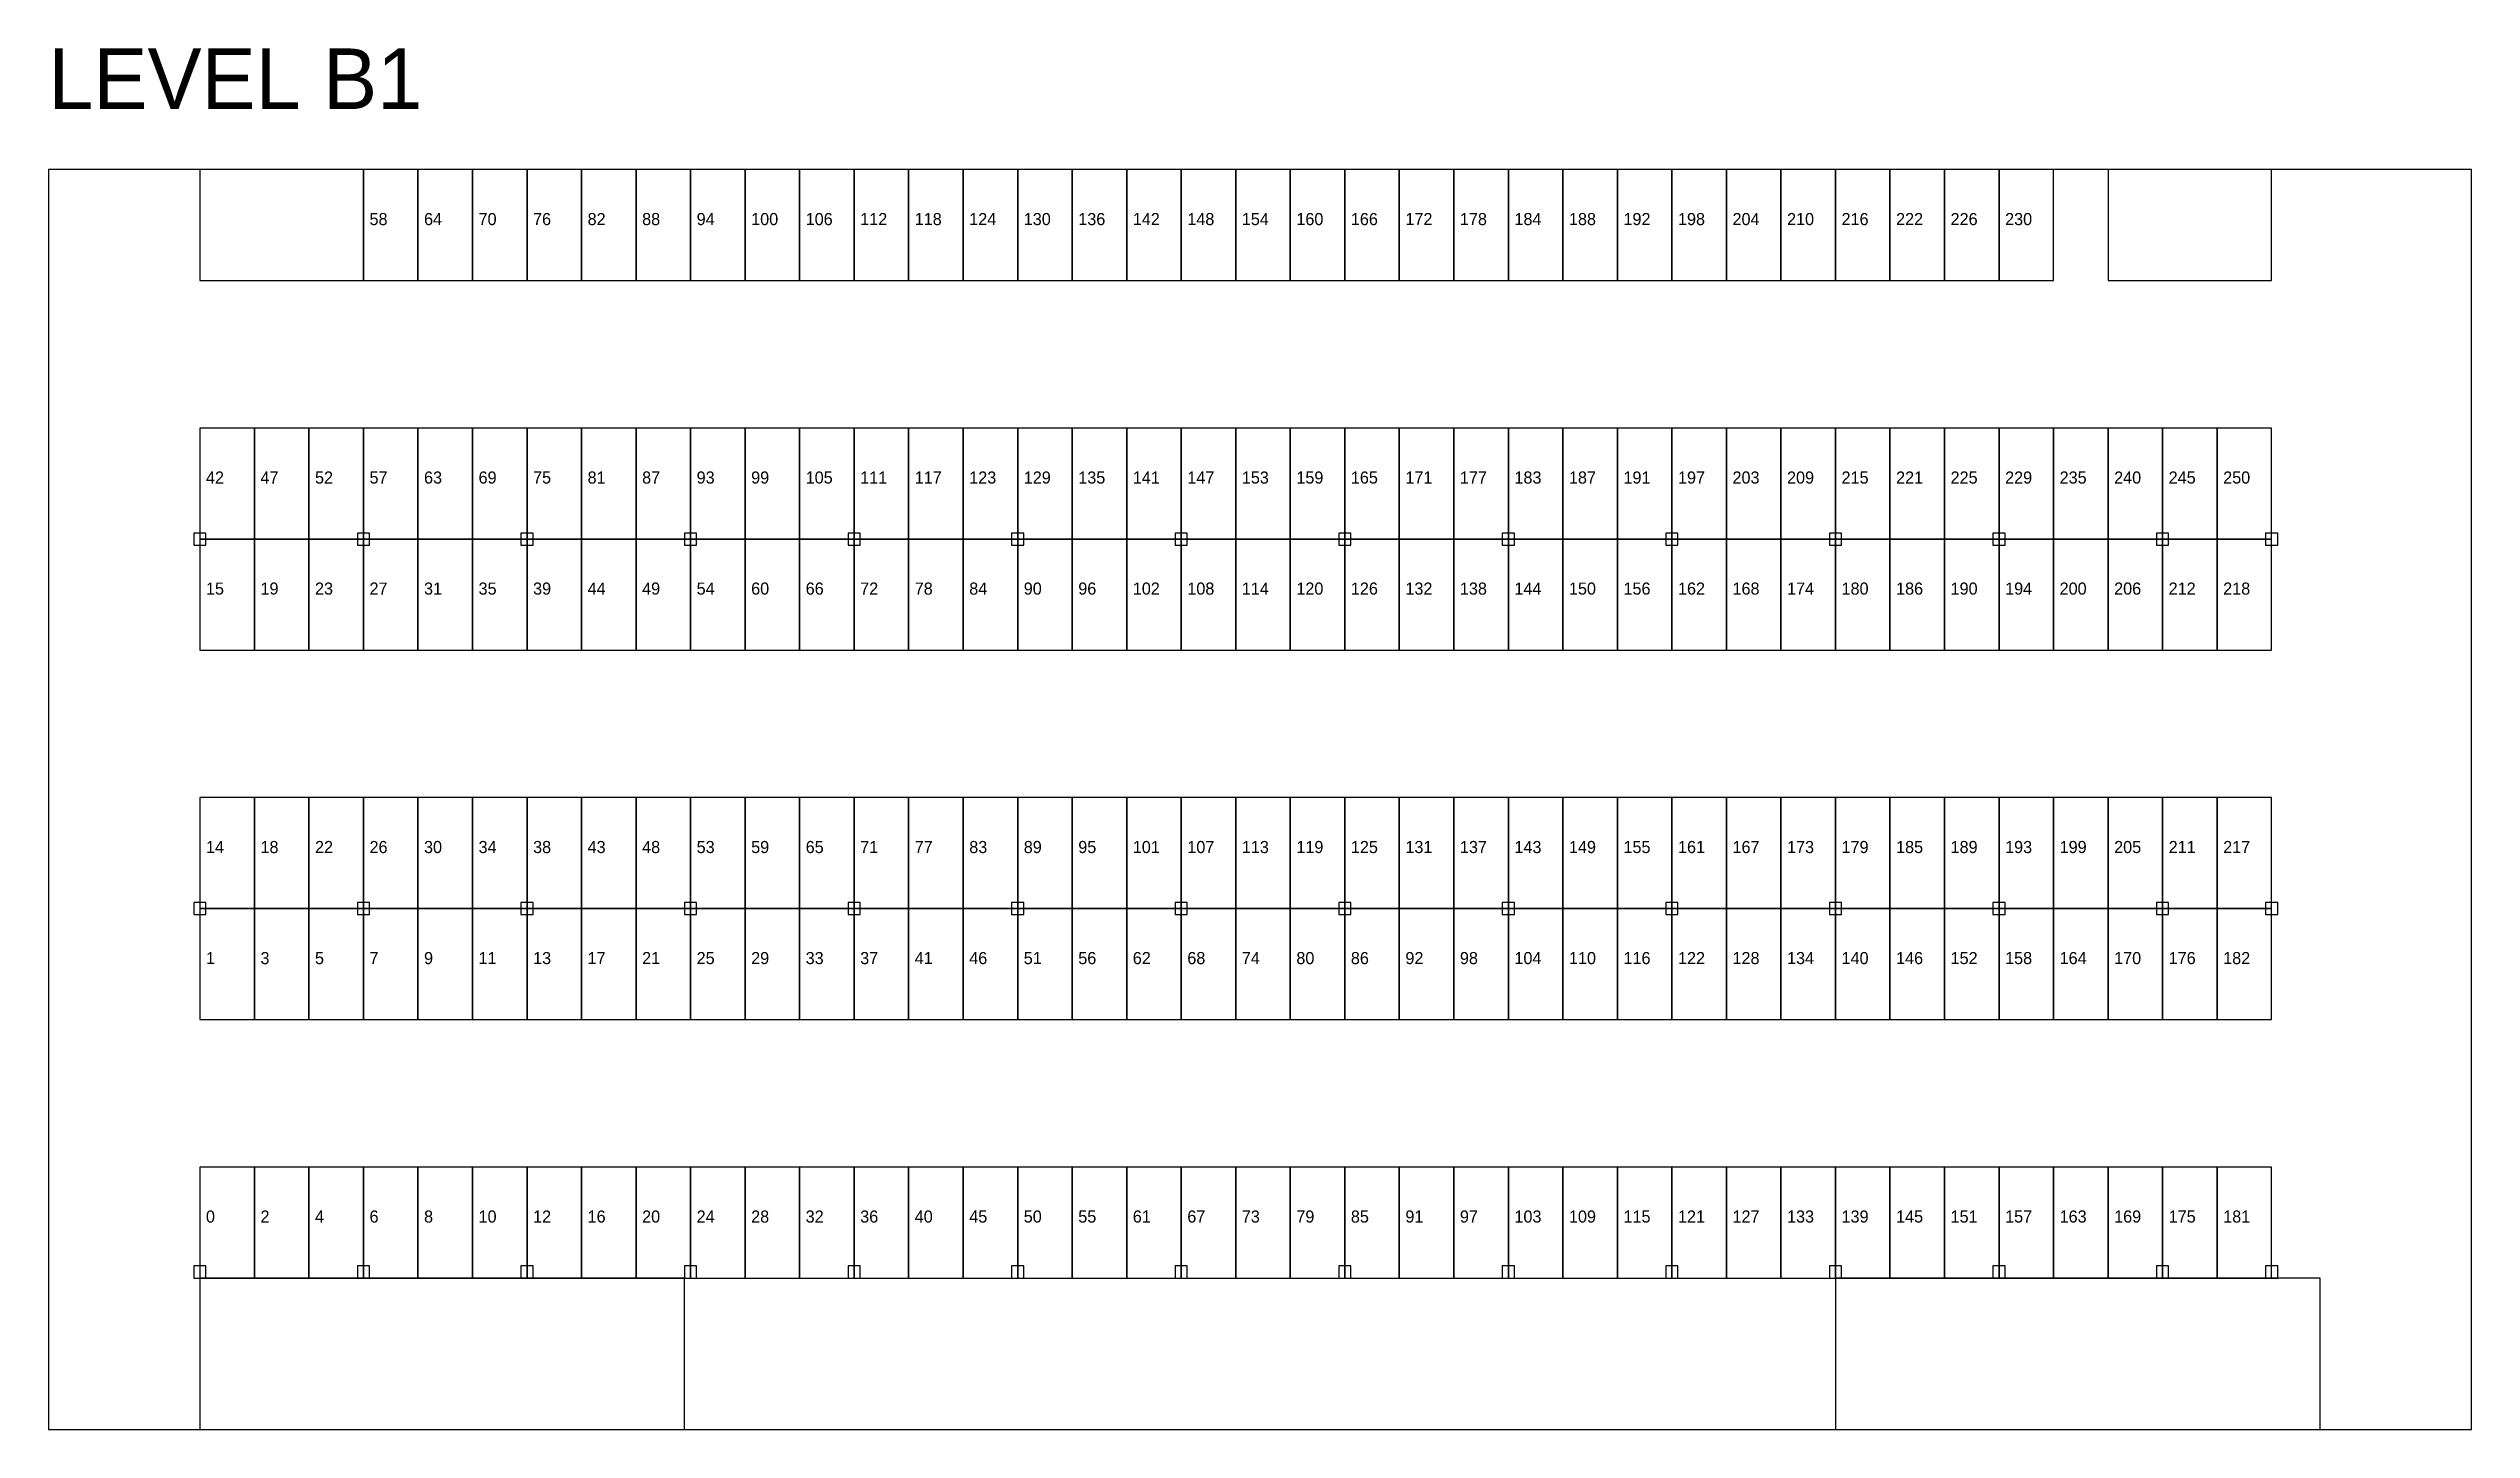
# Model space of a CAD drawing. Header units: metres. Extents: x 0 to 120, y -162 to 61.
# Drawn here: x 0 to 120, y -7.5 to 60.9 of the extents above; entities that cross this region are included whole.
import ezdxf

# ---------------------------------------------------------------- set-up
doc = ezdxf.new("R2010")
doc.units = ezdxf.units.M

msp = doc.modelspace()

# ---------------------------------------------------------------- texts
at = {"layer": 'STALL_NUMBERS'}
for s, p in [('58', (15.9, 52.15)), ('64', (18.6, 52.15)), ('70', (21.3, 52.15)), ('76', (24, 52.15)), ('82', (26.7, 52.15)), ('88', (29.4, 52.15)), ('94', (32.1, 52.15)), ('100', (34.8, 52.15)), ('106', (37.5, 52.15)), ('112', (40.2, 52.15)), ('118', (42.9, 52.15)), ('124', (45.6, 52.15)), ('130', (48.3, 52.15)), ('136', (51, 52.15)), ('142', (53.7, 52.15)), ('148', (56.4, 52.15)), ('154', (59.1, 52.15)), ('160', (61.8, 52.15)), ('166', (64.5, 52.15)), ('172', (67.2, 52.15)), ('178', (69.9, 52.15)), ('184', (72.6, 52.15)), ('188', (75.3, 52.15)), ('192', (78, 52.15)), ('198', (80.7, 52.15)), ('204', (83.4, 52.15)), ('210', (86.1, 52.15)), ('216', (88.8, 52.15)), ('222', (91.5, 52.15)), ('226', (94.2, 52.15)), ('230', (96.9, 52.15)), ('42', (7.8, 39.35)), ('47', (10.5, 39.35)), ('52', (13.2, 39.35)), ('57', (15.9, 39.35)), ('63', (18.6, 39.35)), ('69', (21.3, 39.35)), ('75', (24, 39.35)), ('81', (26.7, 39.35)), ('87', (29.4, 39.35)), ('93', (32.1, 39.35)), ('99', (34.8, 39.35)), ('105', (37.5, 39.35)), ('111', (40.2, 39.35)), ('117', (42.9, 39.35)), ('123', (45.6, 39.35)), ('129', (48.3, 39.35)), ('135', (51, 39.35)), ('141', (53.7, 39.35)), ('147', (56.4, 39.35)), ('153', (59.1, 39.35)), ('159', (61.8, 39.35)), ('165', (64.5, 39.35)), ('171', (67.2, 39.35)), ('177', (69.9, 39.35)), ('183', (72.6, 39.35)), ('187', (75.3, 39.35)), ('191', (78, 39.35)), ('197', (80.7, 39.35)), ('203', (83.4, 39.35)), ('209', (86.1, 39.35)), ('215', (88.8, 39.35)), ('221', (91.5, 39.35)), ('225', (94.2, 39.35)), ('229', (96.9, 39.35)), ('235', (99.6, 39.35)), ('240', (102.3, 39.35)), ('245', (105, 39.35)), ('250', (107.7, 39.35)), ('15', (7.8, 33.85)), ('19', (10.5, 33.85)), ('23', (13.2, 33.85)), ('27', (15.9, 33.85)), ('31', (18.6, 33.85)), ('35', (21.3, 33.85)), ('39', (24, 33.85)), ('44', (26.7, 33.85)), ('49', (29.4, 33.85)), ('54', (32.1, 33.85)), ('60', (34.8, 33.85)), ('66', (37.5, 33.85)), ('72', (40.2, 33.85)), ('78', (42.9, 33.85)), ('84', (45.6, 33.85)), ('90', (48.3, 33.85)), ('96', (51, 33.85)), ('102', (53.7, 33.85)), ('108', (56.4, 33.85)), ('114', (59.1, 33.85)), ('120', (61.8, 33.85)), ('126', (64.5, 33.85)), ('132', (67.2, 33.85)), ('138', (69.9, 33.85)), ('144', (72.6, 33.85)), ('150', (75.3, 33.85)), ('156', (78, 33.85)), ('162', (80.7, 33.85)), ('168', (83.4, 33.85)), ('174', (86.1, 33.85)), ('180', (88.8, 33.85)), ('186', (91.5, 33.85)), ('190', (94.2, 33.85)), ('194', (96.9, 33.85)), ('200', (99.6, 33.85)), ('206', (102.3, 33.85)), ('212', (105, 33.85)), ('218', (107.7, 33.85)), ('14', (7.8, 21.05)), ('18', (10.5, 21.05)), ('22', (13.2, 21.05)), ('26', (15.9, 21.05)), ('30', (18.6, 21.05)), ('34', (21.3, 21.05)), ('38', (24, 21.05)), ('43', (26.7, 21.05)), ('48', (29.4, 21.05)), ('53', (32.1, 21.05)), ('59', (34.8, 21.05)), ('65', (37.5, 21.05)), ('71', (40.2, 21.05)), ('77', (42.9, 21.05)), ('83', (45.6, 21.05)), ('89', (48.3, 21.05)), ('95', (51, 21.05)), ('101', (53.7, 21.05)), ('107', (56.4, 21.05)), ('113', (59.1, 21.05)), ('119', (61.8, 21.05)), ('125', (64.5, 21.05)), ('131', (67.2, 21.05)), ('137', (69.9, 21.05)), ('143', (72.6, 21.05)), ('149', (75.3, 21.05)), ('155', (78, 21.05)), ('161', (80.7, 21.05)), ('167', (83.4, 21.05)), ('173', (86.1, 21.05)), ('179', (88.8, 21.05)), ('185', (91.5, 21.05)), ('189', (94.2, 21.05)), ('193', (96.9, 21.05)), ('199', (99.6, 21.05)), ('205', (102.3, 21.05)), ('211', (105, 21.05)), ('217', (107.7, 21.05)), ('1', (7.8, 15.55)), ('3', (10.5, 15.55)), ('5', (13.2, 15.55)), ('7', (15.9, 15.55)), ('9', (18.6, 15.55)), ('11', (21.3, 15.55)), ('13', (24, 15.55)), ('17', (26.7, 15.55)), ('21', (29.4, 15.55)), ('25', (32.1, 15.55)), ('29', (34.8, 15.55)), ('33', (37.5, 15.55)), ('37', (40.2, 15.55)), ('41', (42.9, 15.55)), ('46', (45.6, 15.55)), ('51', (48.3, 15.55)), ('56', (51, 15.55)), ('62', (53.7, 15.55)), ('68', (56.4, 15.55)), ('74', (59.1, 15.55)), ('80', (61.8, 15.55)), ('86', (64.5, 15.55)), ('92', (67.2, 15.55)), ('98', (69.9, 15.55)), ('104', (72.6, 15.55)), ('110', (75.3, 15.55)), ('116', (78, 15.55)), ('122', (80.7, 15.55)), ('128', (83.4, 15.55)), ('134', (86.1, 15.55)), ('140', (88.8, 15.55)), ('146', (91.5, 15.55)), ('152', (94.2, 15.55)), ('158', (96.9, 15.55)), ('164', (99.6, 15.55)), ('170', (102.3, 15.55)), ('176', (105, 15.55)), ('182', (107.7, 15.55)), ('0', (7.8, 2.75)), ('2', (10.5, 2.75)), ('4', (13.2, 2.75)), ('6', (15.9, 2.75)), ('8', (18.6, 2.75)), ('10', (21.3, 2.75)), ('12', (24, 2.75)), ('16', (26.7, 2.75)), ('20', (29.4, 2.75)), ('24', (32.1, 2.75)), ('28', (34.8, 2.75)), ('32', (37.5, 2.75)), ('36', (40.2, 2.75)), ('40', (42.9, 2.75)), ('45', (45.6, 2.75)), ('50', (48.3, 2.75)), ('55', (51, 2.75)), ('61', (53.7, 2.75)), ('67', (56.4, 2.75)), ('73', (59.1, 2.75)), ('79', (61.8, 2.75)), ('85', (64.5, 2.75)), ('91', (67.2, 2.75)), ('97', (69.9, 2.75)), ('103', (72.6, 2.75)), ('109', (75.3, 2.75)), ('115', (78, 2.75)), ('121', (80.7, 2.75)), ('127', (83.4, 2.75)), ('133', (86.1, 2.75)), ('139', (88.8, 2.75)), ('145', (91.5, 2.75)), ('151', (94.2, 2.75)), ('157', (96.9, 2.75)), ('163', (99.6, 2.75)), ('169', (102.3, 2.75)), ('175', (105, 2.75)), ('181', (107.7, 2.75))]:
    msp.add_text(s, height=0.6, dxfattribs=at).set_placement(p)
at = {"layer": 'TEXT'}
msp.add_text('LEVEL B1', height=3, dxfattribs=at).set_placement((0, 57.9))

# ---------------------------------------------------------------- linework, layer by layer
at = {"layer": 'COLUMNS'}
for p, q in [((7.8, 36.9), (7.2, 36.9)), ((7.2, 36.9), (7.2, 36.3)), ((7.2, 36.3), (7.8, 36.3)), ((7.8, 36.3), (7.8, 36.9)), ((15.9, 36.9), (15.3, 36.9)), ((15.3, 36.9), (15.3, 36.3)), ((15.3, 36.3), (15.9, 36.3)), ((15.9, 36.3), (15.9, 36.9)), ((24, 36.9), (23.4, 36.9)), ((23.4, 36.9), (23.4, 36.3)), ((23.4, 36.3), (24, 36.3)), ((24, 36.3), (24, 36.9)), ((32.1, 36.9), (31.5, 36.9)), ((31.5, 36.9), (31.5, 36.3)), ((31.5, 36.3), (32.1, 36.3)), ((32.1, 36.3), (32.1, 36.9)), ((40.2, 36.9), (39.6, 36.9)), ((39.6, 36.9), (39.6, 36.3)), ((39.6, 36.3), (40.2, 36.3)), ((40.2, 36.3), (40.2, 36.9)), ((48.3, 36.9), (47.7, 36.9)), ((47.7, 36.9), (47.7, 36.3)), ((47.7, 36.3), (48.3, 36.3)), ((48.3, 36.3), (48.3, 36.9)), ((56.4, 36.9), (55.8, 36.9)), ((55.8, 36.9), (55.8, 36.3)), ((55.8, 36.3), (56.4, 36.3)), ((56.4, 36.3), (56.4, 36.9)), ((64.5, 36.9), (63.9, 36.9)), ((63.9, 36.9), (63.9, 36.3)), ((63.9, 36.3), (64.5, 36.3)), ((64.5, 36.3), (64.5, 36.9)), ((72.6, 36.9), (72, 36.9)), ((72, 36.9), (72, 36.3)), ((72, 36.3), (72.6, 36.3)), ((72.6, 36.3), (72.6, 36.9)), ((80.7, 36.9), (80.1, 36.9)), ((80.1, 36.9), (80.1, 36.3)), ((80.1, 36.3), (80.7, 36.3)), ((80.7, 36.3), (80.7, 36.9)), ((88.8, 36.9), (88.2, 36.9)), ((88.2, 36.9), (88.2, 36.3)), ((88.2, 36.3), (88.8, 36.3)), ((88.8, 36.3), (88.8, 36.9)), ((96.9, 36.9), (96.3, 36.9)), ((96.3, 36.9), (96.3, 36.3)), ((96.3, 36.3), (96.9, 36.3)), ((96.9, 36.3), (96.9, 36.9)), ((105, 36.9), (104.4, 36.9)), ((104.4, 36.9), (104.4, 36.3)), ((104.4, 36.3), (105, 36.3)), ((105, 36.3), (105, 36.9)), ((110.4, 36.9), (109.8, 36.9)), ((109.8, 36.9), (109.8, 36.3)), ((109.8, 36.3), (110.4, 36.3)), ((110.4, 36.3), (110.4, 36.9)), ((7.8, 18.6), (7.2, 18.6)), ((7.2, 18.6), (7.2, 18)), ((7.2, 18), (7.8, 18)), ((7.8, 18), (7.8, 18.6)), ((15.9, 18.6), (15.3, 18.6)), ((15.3, 18.6), (15.3, 18)), ((15.3, 18), (15.9, 18)), ((15.9, 18), (15.9, 18.6)), ((24, 18.6), (23.4, 18.6)), ((23.4, 18.6), (23.4, 18)), ((23.4, 18), (24, 18)), ((24, 18), (24, 18.6)), ((32.1, 18.6), (31.5, 18.6)), ((31.5, 18.6), (31.5, 18)), ((31.5, 18), (32.1, 18)), ((32.1, 18), (32.1, 18.6)), ((40.2, 18.6), (39.6, 18.6)), ((39.6, 18.6), (39.6, 18)), ((39.6, 18), (40.2, 18)), ((40.2, 18), (40.2, 18.6)), ((48.3, 18.6), (47.7, 18.6)), ((47.7, 18.6), (47.7, 18)), ((47.7, 18), (48.3, 18)), ((48.3, 18), (48.3, 18.6)), ((56.4, 18.6), (55.8, 18.6)), ((55.8, 18.6), (55.8, 18)), ((55.8, 18), (56.4, 18)), ((56.4, 18), (56.4, 18.6)), ((64.5, 18.6), (63.9, 18.6)), ((63.9, 18.6), (63.9, 18)), ((63.9, 18), (64.5, 18)), ((64.5, 18), (64.5, 18.6)), ((72.6, 18.6), (72, 18.6)), ((72, 18.6), (72, 18)), ((72, 18), (72.6, 18)), ((72.6, 18), (72.6, 18.6)), ((80.7, 18.6), (80.1, 18.6)), ((80.1, 18.6), (80.1, 18)), ((80.1, 18), (80.7, 18)), ((80.7, 18), (80.7, 18.6)), ((88.8, 18.6), (88.2, 18.6)), ((88.2, 18.6), (88.2, 18)), ((88.2, 18), (88.8, 18)), ((88.8, 18), (88.8, 18.6)), ((96.9, 18.6), (96.3, 18.6)), ((96.3, 18.6), (96.3, 18)), ((96.3, 18), (96.9, 18)), ((96.9, 18), (96.9, 18.6)), ((105, 18.6), (104.4, 18.6)), ((104.4, 18.6), (104.4, 18)), ((104.4, 18), (105, 18)), ((105, 18), (105, 18.6)), ((110.4, 18.6), (109.8, 18.6)), ((109.8, 18.6), (109.8, 18)), ((109.8, 18), (110.4, 18)), ((110.4, 18), (110.4, 18.6)), ((7.8, 0.6), (7.2, 0.6)), ((7.2, 0.6), (7.2, 0)), ((7.2, 0), (7.8, 0)), ((7.8, 0), (7.8, 0.6)), ((15.9, 0.6), (15.3, 0.6)), ((15.3, 0.6), (15.3, 0)), ((15.3, 0), (15.9, 0)), ((15.9, 0), (15.9, 0.6)), ((24, 0.6), (23.4, 0.6)), ((23.4, 0.6), (23.4, 0)), ((23.4, 0), (24, 0)), ((24, 0), (24, 0.6)), ((32.1, 0.6), (31.5, 0.6)), ((31.5, 0.6), (31.5, 0)), ((31.5, 0), (32.1, 0)), ((32.1, 0), (32.1, 0.6)), ((40.2, 0.6), (39.6, 0.6)), ((39.6, 0.6), (39.6, 0)), ((39.6, 0), (40.2, 0)), ((40.2, 0), (40.2, 0.6)), ((48.3, 0.6), (47.7, 0.6)), ((47.7, 0.6), (47.7, 0)), ((47.7, 0), (48.3, 0)), ((48.3, 0), (48.3, 0.6)), ((56.4, 0.6), (55.8, 0.6)), ((55.8, 0.6), (55.8, 0)), ((55.8, 0), (56.4, 0)), ((56.4, 0), (56.4, 0.6)), ((64.5, 0.6), (63.9, 0.6)), ((63.9, 0.6), (63.9, 0)), ((63.9, 0), (64.5, 0)), ((64.5, 0), (64.5, 0.6)), ((72.6, 0.6), (72, 0.6)), ((72, 0.6), (72, 0)), ((72, 0), (72.6, 0)), ((72.6, 0), (72.6, 0.6)), ((80.7, 0.6), (80.1, 0.6)), ((80.1, 0.6), (80.1, 0)), ((80.1, 0), (80.7, 0)), ((80.7, 0), (80.7, 0.6)), ((88.8, 0.6), (88.2, 0.6)), ((88.2, 0.6), (88.2, 0)), ((88.2, 0), (88.8, 0)), ((88.8, 0), (88.8, 0.6)), ((96.9, 0.6), (96.3, 0.6)), ((96.3, 0.6), (96.3, 0)), ((96.3, 0), (96.9, 0)), ((96.9, 0), (96.9, 0.6)), ((105, 0.6), (104.4, 0.6)), ((104.4, 0.6), (104.4, 0)), ((104.4, 0), (105, 0)), ((105, 0), (105, 0.6)), ((110.4, 0.6), (109.8, 0.6)), ((109.8, 0.6), (109.8, 0)), ((109.8, 0), (110.4, 0)), ((110.4, 0), (110.4, 0.6))]:
    msp.add_line(p, q, dxfattribs=at)
at = {"layer": 'CORES'}
for p, q in [((15.6, 54.9), (7.5, 54.9)), ((7.5, 54.9), (7.5, 49.4)), ((15.6, 49.4), (15.6, 54.9)), ((110.1, 54.9), (102, 54.9)), ((102, 54.9), (102, 49.4)), ((110.1, 49.4), (110.1, 54.9)), ((7.5, 49.4), (15.6, 49.4)), ((102, 49.4), (110.1, 49.4))]:
    msp.add_line(p, q, dxfattribs=at)
at = {"layer": 'RAMPS'}
for p, q in [((31.5, 0), (7.5, 0)), ((7.5, 0), (7.5, -7.5)), ((31.5, -7.5), (31.5, 0)), ((112.5, 0), (88.5, 0)), ((88.5, 0), (88.5, -7.5)), ((112.5, -7.5), (112.5, 0)), ((7.5, -7.5), (31.5, -7.5)), ((88.5, -7.5), (112.5, -7.5))]:
    msp.add_line(p, q, dxfattribs=at)
at = {"layer": 'STALLS_ADA'}
for p, q in [((18.3, 54.9), (15.6, 54.9)), ((15.6, 54.9), (15.6, 49.4)), ((18.3, 49.4), (18.3, 54.9)), ((21, 54.9), (18.3, 54.9)), ((18.3, 54.9), (18.3, 49.4)), ((21, 49.4), (21, 54.9)), ((23.7, 54.9), (21, 54.9)), ((21, 54.9), (21, 49.4)), ((23.7, 49.4), (23.7, 54.9)), ((26.4, 54.9), (23.7, 54.9)), ((23.7, 54.9), (23.7, 49.4)), ((26.4, 49.4), (26.4, 54.9)), ((93.9, 54.9), (91.2, 54.9)), ((91.2, 54.9), (91.2, 49.4)), ((93.9, 49.4), (93.9, 54.9)), ((96.6, 54.9), (93.9, 54.9)), ((93.9, 54.9), (93.9, 49.4)), ((96.6, 49.4), (96.6, 54.9)), ((99.3, 54.9), (96.6, 54.9)), ((96.6, 54.9), (96.6, 49.4)), ((99.3, 49.4), (99.3, 54.9)), ((15.6, 49.4), (18.3, 49.4)), ((18.3, 49.4), (21, 49.4)), ((21, 49.4), (23.7, 49.4)), ((23.7, 49.4), (26.4, 49.4)), ((91.2, 49.4), (93.9, 49.4)), ((93.9, 49.4), (96.6, 49.4)), ((96.6, 49.4), (99.3, 49.4)), ((10.2, 42.1), (7.5, 42.1)), ((7.5, 42.1), (7.5, 36.6)), ((10.2, 36.6), (10.2, 42.1)), ((12.9, 42.1), (10.2, 42.1)), ((10.2, 42.1), (10.2, 36.6)), ((12.9, 36.6), (12.9, 42.1)), ((15.6, 42.1), (12.9, 42.1)), ((12.9, 42.1), (12.9, 36.6)), ((15.6, 36.6), (15.6, 42.1)), ((18.3, 42.1), (15.6, 42.1)), ((15.6, 42.1), (15.6, 36.6)), ((18.3, 36.6), (18.3, 42.1)), ((104.7, 42.1), (102, 42.1)), ((102, 42.1), (102, 36.6)), ((104.7, 36.6), (104.7, 42.1)), ((107.4, 42.1), (104.7, 42.1)), ((104.7, 42.1), (104.7, 36.6)), ((107.4, 36.6), (107.4, 42.1)), ((110.1, 42.1), (107.4, 42.1)), ((107.4, 42.1), (107.4, 36.6)), ((110.1, 36.6), (110.1, 42.1)), ((7.5, 36.6), (10.2, 36.6)), ((10.2, 36.6), (12.9, 36.6)), ((12.9, 36.6), (15.6, 36.6)), ((15.6, 36.6), (18.3, 36.6)), ((102, 36.6), (104.7, 36.6)), ((104.7, 36.6), (107.4, 36.6)), ((107.4, 36.6), (110.1, 36.6))]:
    msp.add_line(p, q, dxfattribs=at)
at = {"layer": 'STALLS_STAFF'}
for p, q in [((29.1, 54.9), (26.4, 54.9)), ((26.4, 54.9), (26.4, 49.4)), ((29.1, 49.4), (29.1, 54.9)), ((31.8, 54.9), (29.1, 54.9)), ((29.1, 54.9), (29.1, 49.4)), ((31.8, 49.4), (31.8, 54.9)), ((34.5, 54.9), (31.8, 54.9)), ((31.8, 54.9), (31.8, 49.4)), ((34.5, 49.4), (34.5, 54.9)), ((37.2, 54.9), (34.5, 54.9)), ((34.5, 54.9), (34.5, 49.4)), ((37.2, 49.4), (37.2, 54.9)), ((39.9, 54.9), (37.2, 54.9)), ((37.2, 54.9), (37.2, 49.4)), ((39.9, 49.4), (39.9, 54.9)), ((42.6, 54.9), (39.9, 54.9)), ((39.9, 54.9), (39.9, 49.4)), ((42.6, 49.4), (42.6, 54.9)), ((45.3, 54.9), (42.6, 54.9)), ((42.6, 54.9), (42.6, 49.4)), ((45.3, 49.4), (45.3, 54.9)), ((48, 54.9), (45.3, 54.9)), ((45.3, 54.9), (45.3, 49.4)), ((48, 49.4), (48, 54.9)), ((50.7, 54.9), (48, 54.9)), ((48, 54.9), (48, 49.4)), ((50.7, 49.4), (50.7, 54.9)), ((53.4, 54.9), (50.7, 54.9)), ((50.7, 54.9), (50.7, 49.4)), ((53.4, 49.4), (53.4, 54.9)), ((56.1, 54.9), (53.4, 54.9)), ((53.4, 54.9), (53.4, 49.4)), ((56.1, 49.4), (56.1, 54.9)), ((58.8, 54.9), (56.1, 54.9)), ((56.1, 54.9), (56.1, 49.4)), ((58.8, 49.4), (58.8, 54.9)), ((61.5, 54.9), (58.8, 54.9)), ((58.8, 54.9), (58.8, 49.4)), ((61.5, 49.4), (61.5, 54.9)), ((64.2, 54.9), (61.5, 54.9)), ((61.5, 54.9), (61.5, 49.4)), ((64.2, 49.4), (64.2, 54.9)), ((66.9, 54.9), (64.2, 54.9)), ((64.2, 54.9), (64.2, 49.4)), ((66.9, 49.4), (66.9, 54.9)), ((69.6, 54.9), (66.9, 54.9)), ((66.9, 54.9), (66.9, 49.4)), ((69.6, 49.4), (69.6, 54.9)), ((72.3, 54.9), (69.6, 54.9)), ((69.6, 54.9), (69.6, 49.4)), ((72.3, 49.4), (72.3, 54.9)), ((75, 54.9), (72.3, 54.9)), ((72.3, 54.9), (72.3, 49.4)), ((75, 49.4), (75, 54.9)), ((77.7, 54.9), (75, 54.9)), ((75, 54.9), (75, 49.4)), ((77.7, 49.4), (77.7, 54.9)), ((80.4, 54.9), (77.7, 54.9)), ((77.7, 54.9), (77.7, 49.4)), ((80.4, 49.4), (80.4, 54.9)), ((83.1, 54.9), (80.4, 54.9)), ((80.4, 54.9), (80.4, 49.4)), ((83.1, 49.4), (83.1, 54.9)), ((85.8, 54.9), (83.1, 54.9)), ((83.1, 54.9), (83.1, 49.4)), ((85.8, 49.4), (85.8, 54.9)), ((88.5, 54.9), (85.8, 54.9)), ((85.8, 54.9), (85.8, 49.4)), ((88.5, 49.4), (88.5, 54.9)), ((91.2, 54.9), (88.5, 54.9)), ((88.5, 54.9), (88.5, 49.4)), ((91.2, 49.4), (91.2, 54.9)), ((26.4, 49.4), (29.1, 49.4)), ((29.1, 49.4), (31.8, 49.4)), ((31.8, 49.4), (34.5, 49.4)), ((34.5, 49.4), (37.2, 49.4)), ((37.2, 49.4), (39.9, 49.4)), ((39.9, 49.4), (42.6, 49.4)), ((42.6, 49.4), (45.3, 49.4)), ((45.3, 49.4), (48, 49.4)), ((48, 49.4), (50.7, 49.4)), ((50.7, 49.4), (53.4, 49.4)), ((53.4, 49.4), (56.1, 49.4)), ((56.1, 49.4), (58.8, 49.4)), ((58.8, 49.4), (61.5, 49.4)), ((61.5, 49.4), (64.2, 49.4)), ((64.2, 49.4), (66.9, 49.4)), ((66.9, 49.4), (69.6, 49.4)), ((69.6, 49.4), (72.3, 49.4)), ((72.3, 49.4), (75, 49.4)), ((75, 49.4), (77.7, 49.4)), ((77.7, 49.4), (80.4, 49.4)), ((80.4, 49.4), (83.1, 49.4)), ((83.1, 49.4), (85.8, 49.4)), ((85.8, 49.4), (88.5, 49.4)), ((88.5, 49.4), (91.2, 49.4)), ((21, 42.1), (18.3, 42.1)), ((18.3, 42.1), (18.3, 36.6)), ((21, 36.6), (21, 42.1)), ((23.7, 42.1), (21, 42.1)), ((21, 42.1), (21, 36.6)), ((23.7, 36.6), (23.7, 42.1)), ((26.4, 42.1), (23.7, 42.1)), ((23.7, 42.1), (23.7, 36.6)), ((26.4, 36.6), (26.4, 42.1)), ((29.1, 42.1), (26.4, 42.1)), ((26.4, 42.1), (26.4, 36.6)), ((29.1, 36.6), (29.1, 42.1)), ((31.8, 42.1), (29.1, 42.1)), ((29.1, 42.1), (29.1, 36.6)), ((31.8, 36.6), (31.8, 42.1)), ((34.5, 42.1), (31.8, 42.1)), ((31.8, 42.1), (31.8, 36.6)), ((34.5, 36.6), (34.5, 42.1)), ((37.2, 42.1), (34.5, 42.1)), ((34.5, 42.1), (34.5, 36.6)), ((37.2, 36.6), (37.2, 42.1)), ((39.9, 42.1), (37.2, 42.1)), ((37.2, 42.1), (37.2, 36.6)), ((39.9, 36.6), (39.9, 42.1)), ((42.6, 42.1), (39.9, 42.1)), ((39.9, 42.1), (39.9, 36.6)), ((42.6, 36.6), (42.6, 42.1)), ((45.3, 42.1), (42.6, 42.1)), ((42.6, 42.1), (42.6, 36.6)), ((45.3, 36.6), (45.3, 42.1)), ((48, 42.1), (45.3, 42.1)), ((45.3, 42.1), (45.3, 36.6)), ((48, 36.6), (48, 42.1)), ((50.7, 42.1), (48, 42.1)), ((48, 42.1), (48, 36.6)), ((50.7, 36.6), (50.7, 42.1)), ((53.4, 42.1), (50.7, 42.1)), ((50.7, 42.1), (50.7, 36.6)), ((53.4, 36.6), (53.4, 42.1)), ((56.1, 42.1), (53.4, 42.1)), ((53.4, 42.1), (53.4, 36.6)), ((56.1, 36.6), (56.1, 42.1)), ((58.8, 42.1), (56.1, 42.1)), ((56.1, 42.1), (56.1, 36.6)), ((58.8, 36.6), (58.8, 42.1)), ((61.5, 42.1), (58.8, 42.1)), ((58.8, 42.1), (58.8, 36.6)), ((61.5, 36.6), (61.5, 42.1)), ((64.2, 42.1), (61.5, 42.1)), ((61.5, 42.1), (61.5, 36.6)), ((64.2, 36.6), (64.2, 42.1)), ((66.9, 42.1), (64.2, 42.1)), ((64.2, 42.1), (64.2, 36.6)), ((66.9, 36.6), (66.9, 42.1)), ((69.6, 42.1), (66.9, 42.1)), ((66.9, 42.1), (66.9, 36.6)), ((69.6, 36.6), (69.6, 42.1)), ((72.3, 42.1), (69.6, 42.1)), ((69.6, 42.1), (69.6, 36.6)), ((72.3, 36.6), (72.3, 42.1)), ((75, 42.1), (72.3, 42.1)), ((72.3, 42.1), (72.3, 36.6)), ((75, 36.6), (75, 42.1)), ((77.7, 42.1), (75, 42.1)), ((75, 42.1), (75, 36.6)), ((77.7, 36.6), (77.7, 42.1)), ((80.4, 42.1), (77.7, 42.1)), ((77.7, 42.1), (77.7, 36.6)), ((80.4, 36.6), (80.4, 42.1)), ((83.1, 42.1), (80.4, 42.1)), ((80.4, 42.1), (80.4, 36.6)), ((83.1, 36.6), (83.1, 42.1)), ((85.8, 42.1), (83.1, 42.1)), ((83.1, 42.1), (83.1, 36.6)), ((85.8, 36.6), (85.8, 42.1)), ((88.5, 42.1), (85.8, 42.1)), ((85.8, 42.1), (85.8, 36.6)), ((88.5, 36.6), (88.5, 42.1)), ((91.2, 42.1), (88.5, 42.1)), ((88.5, 42.1), (88.5, 36.6)), ((91.2, 36.6), (91.2, 42.1)), ((93.9, 42.1), (91.2, 42.1)), ((91.2, 42.1), (91.2, 36.6)), ((93.9, 36.6), (93.9, 42.1)), ((96.6, 42.1), (93.9, 42.1)), ((93.9, 42.1), (93.9, 36.6)), ((96.6, 36.6), (96.6, 42.1)), ((99.3, 42.1), (96.6, 42.1)), ((96.6, 42.1), (96.6, 36.6)), ((99.3, 36.6), (99.3, 42.1)), ((102, 42.1), (99.3, 42.1)), ((99.3, 42.1), (99.3, 36.6)), ((102, 36.6), (102, 42.1)), ((18.3, 36.6), (21, 36.6)), ((21, 36.6), (23.7, 36.6)), ((23.7, 36.6), (26.4, 36.6)), ((29.1, 36.6), (26.4, 36.6)), ((26.4, 36.6), (26.4, 31.1)), ((26.4, 36.6), (29.1, 36.6)), ((29.1, 31.1), (29.1, 36.6)), ((31.8, 36.6), (29.1, 36.6)), ((29.1, 36.6), (29.1, 31.1)), ((29.1, 36.6), (31.8, 36.6)), ((31.8, 31.1), (31.8, 36.6)), ((34.5, 36.6), (31.8, 36.6)), ((31.8, 36.6), (31.8, 31.1)), ((31.8, 36.6), (34.5, 36.6)), ((34.5, 31.1), (34.5, 36.6)), ((37.2, 36.6), (34.5, 36.6)), ((34.5, 36.6), (34.5, 31.1)), ((34.5, 36.6), (37.2, 36.6)), ((37.2, 31.1), (37.2, 36.6)), ((39.9, 36.6), (37.2, 36.6)), ((37.2, 36.6), (37.2, 31.1)), ((37.2, 36.6), (39.9, 36.6)), ((39.9, 31.1), (39.9, 36.6)), ((42.6, 36.6), (39.9, 36.6)), ((39.9, 36.6), (39.9, 31.1)), ((39.9, 36.6), (42.6, 36.6)), ((42.6, 31.1), (42.6, 36.6)), ((45.3, 36.6), (42.6, 36.6)), ((42.6, 36.6), (42.6, 31.1)), ((42.6, 36.6), (45.3, 36.6)), ((45.3, 31.1), (45.3, 36.6)), ((48, 36.6), (45.3, 36.6)), ((45.3, 36.6), (45.3, 31.1)), ((45.3, 36.6), (48, 36.6)), ((48, 31.1), (48, 36.6)), ((50.7, 36.6), (48, 36.6)), ((48, 36.6), (48, 31.1)), ((48, 36.6), (50.7, 36.6)), ((50.7, 31.1), (50.7, 36.6)), ((53.4, 36.6), (50.7, 36.6)), ((50.7, 36.6), (50.7, 31.1)), ((50.7, 36.6), (53.4, 36.6)), ((53.4, 31.1), (53.4, 36.6)), ((56.1, 36.6), (53.4, 36.6)), ((53.4, 36.6), (53.4, 31.1)), ((53.4, 36.6), (56.1, 36.6)), ((56.1, 31.1), (56.1, 36.6)), ((58.8, 36.6), (56.1, 36.6)), ((56.1, 36.6), (56.1, 31.1)), ((56.1, 36.6), (58.8, 36.6)), ((58.8, 31.1), (58.8, 36.6)), ((61.5, 36.6), (58.8, 36.6)), ((58.8, 36.6), (58.8, 31.1)), ((58.8, 36.6), (61.5, 36.6)), ((61.5, 31.1), (61.5, 36.6)), ((64.2, 36.6), (61.5, 36.6)), ((61.5, 36.6), (61.5, 31.1)), ((61.5, 36.6), (64.2, 36.6)), ((64.2, 31.1), (64.2, 36.6)), ((66.9, 36.6), (64.2, 36.6)), ((64.2, 36.6), (64.2, 31.1)), ((64.2, 36.6), (66.9, 36.6)), ((66.9, 31.1), (66.9, 36.6)), ((69.6, 36.6), (66.9, 36.6)), ((66.9, 36.6), (66.9, 31.1)), ((66.9, 36.6), (69.6, 36.6)), ((69.6, 31.1), (69.6, 36.6)), ((72.3, 36.6), (69.6, 36.6)), ((69.6, 36.6), (69.6, 31.1)), ((69.6, 36.6), (72.3, 36.6)), ((72.3, 31.1), (72.3, 36.6)), ((75, 36.6), (72.3, 36.6)), ((72.3, 36.6), (72.3, 31.1)), ((72.3, 36.6), (75, 36.6)), ((75, 31.1), (75, 36.6)), ((77.7, 36.6), (75, 36.6)), ((75, 36.6), (75, 31.1)), ((75, 36.6), (77.7, 36.6)), ((77.7, 31.1), (77.7, 36.6)), ((80.4, 36.6), (77.7, 36.6)), ((77.7, 36.6), (77.7, 31.1)), ((77.7, 36.6), (80.4, 36.6)), ((80.4, 31.1), (80.4, 36.6)), ((83.1, 36.6), (80.4, 36.6)), ((80.4, 36.6), (80.4, 31.1)), ((80.4, 36.6), (83.1, 36.6)), ((83.1, 31.1), (83.1, 36.6)), ((85.8, 36.6), (83.1, 36.6)), ((83.1, 36.6), (83.1, 31.1)), ((83.1, 36.6), (85.8, 36.6)), ((85.8, 31.1), (85.8, 36.6)), ((88.5, 36.6), (85.8, 36.6)), ((85.8, 36.6), (85.8, 31.1)), ((85.8, 36.6), (88.5, 36.6)), ((88.5, 31.1), (88.5, 36.6)), ((91.2, 36.6), (88.5, 36.6)), ((88.5, 36.6), (88.5, 31.1)), ((88.5, 36.6), (91.2, 36.6)), ((91.2, 31.1), (91.2, 36.6)), ((93.9, 36.6), (91.2, 36.6)), ((91.2, 36.6), (91.2, 31.1)), ((91.2, 36.6), (93.9, 36.6)), ((93.9, 31.1), (93.9, 36.6)), ((96.6, 36.6), (93.9, 36.6)), ((93.9, 36.6), (93.9, 31.1)), ((93.9, 36.6), (96.6, 36.6)), ((96.6, 31.1), (96.6, 36.6)), ((99.3, 36.6), (96.6, 36.6)), ((96.6, 36.6), (96.6, 31.1)), ((96.6, 36.6), (99.3, 36.6)), ((99.3, 31.1), (99.3, 36.6)), ((102, 36.6), (99.3, 36.6)), ((99.3, 36.6), (99.3, 31.1)), ((99.3, 36.6), (102, 36.6)), ((102, 31.1), (102, 36.6)), ((104.7, 36.6), (102, 36.6)), ((102, 36.6), (102, 31.1)), ((104.7, 31.1), (104.7, 36.6)), ((107.4, 36.6), (104.7, 36.6)), ((104.7, 36.6), (104.7, 31.1)), ((107.4, 31.1), (107.4, 36.6)), ((110.1, 36.6), (107.4, 36.6)), ((107.4, 36.6), (107.4, 31.1)), ((110.1, 31.1), (110.1, 36.6)), ((26.4, 31.1), (29.1, 31.1)), ((29.1, 31.1), (31.8, 31.1)), ((31.8, 31.1), (34.5, 31.1)), ((34.5, 31.1), (37.2, 31.1)), ((37.2, 31.1), (39.9, 31.1)), ((39.9, 31.1), (42.6, 31.1)), ((42.6, 31.1), (45.3, 31.1)), ((45.3, 31.1), (48, 31.1)), ((48, 31.1), (50.7, 31.1)), ((50.7, 31.1), (53.4, 31.1)), ((53.4, 31.1), (56.1, 31.1)), ((56.1, 31.1), (58.8, 31.1)), ((58.8, 31.1), (61.5, 31.1)), ((61.5, 31.1), (64.2, 31.1)), ((64.2, 31.1), (66.9, 31.1)), ((66.9, 31.1), (69.6, 31.1)), ((69.6, 31.1), (72.3, 31.1)), ((72.3, 31.1), (75, 31.1)), ((75, 31.1), (77.7, 31.1)), ((77.7, 31.1), (80.4, 31.1)), ((80.4, 31.1), (83.1, 31.1)), ((83.1, 31.1), (85.8, 31.1)), ((85.8, 31.1), (88.5, 31.1)), ((88.5, 31.1), (91.2, 31.1)), ((91.2, 31.1), (93.9, 31.1)), ((93.9, 31.1), (96.6, 31.1)), ((96.6, 31.1), (99.3, 31.1)), ((99.3, 31.1), (102, 31.1)), ((102, 31.1), (104.7, 31.1)), ((104.7, 31.1), (107.4, 31.1)), ((107.4, 31.1), (110.1, 31.1)), ((29.1, 23.8), (26.4, 23.8)), ((26.4, 23.8), (26.4, 18.3)), ((29.1, 18.3), (29.1, 23.8)), ((31.8, 23.8), (29.1, 23.8)), ((29.1, 23.8), (29.1, 18.3)), ((31.8, 18.3), (31.8, 23.8)), ((34.5, 23.8), (31.8, 23.8)), ((31.8, 23.8), (31.8, 18.3)), ((34.5, 18.3), (34.5, 23.8)), ((37.2, 23.8), (34.5, 23.8)), ((34.5, 23.8), (34.5, 18.3)), ((37.2, 18.3), (37.2, 23.8)), ((39.9, 23.8), (37.2, 23.8)), ((37.2, 23.8), (37.2, 18.3)), ((39.9, 18.3), (39.9, 23.8)), ((42.6, 23.8), (39.9, 23.8)), ((39.9, 23.8), (39.9, 18.3)), ((42.6, 18.3), (42.6, 23.8)), ((45.3, 23.8), (42.6, 23.8)), ((42.6, 23.8), (42.6, 18.3)), ((45.3, 18.3), (45.3, 23.8)), ((48, 23.8), (45.3, 23.8)), ((45.3, 23.8), (45.3, 18.3)), ((48, 18.3), (48, 23.8)), ((50.7, 23.8), (48, 23.8)), ((48, 23.8), (48, 18.3)), ((50.7, 18.3), (50.7, 23.8)), ((53.4, 23.8), (50.7, 23.8)), ((50.7, 23.8), (50.7, 18.3)), ((53.4, 18.3), (53.4, 23.8)), ((56.1, 23.8), (53.4, 23.8)), ((53.4, 23.8), (53.4, 18.3)), ((56.1, 18.3), (56.1, 23.8)), ((58.8, 23.8), (56.1, 23.8)), ((56.1, 23.8), (56.1, 18.3)), ((58.8, 18.3), (58.8, 23.8)), ((61.5, 23.8), (58.8, 23.8)), ((58.8, 23.8), (58.8, 18.3)), ((61.5, 18.3), (61.5, 23.8)), ((64.2, 23.8), (61.5, 23.8)), ((61.5, 23.8), (61.5, 18.3)), ((64.2, 18.3), (64.2, 23.8)), ((66.9, 23.8), (64.2, 23.8)), ((64.2, 23.8), (64.2, 18.3)), ((66.9, 18.3), (66.9, 23.8)), ((69.6, 23.8), (66.9, 23.8)), ((66.9, 23.8), (66.9, 18.3)), ((69.6, 18.3), (69.6, 23.8)), ((72.3, 23.8), (69.6, 23.8)), ((69.6, 23.8), (69.6, 18.3)), ((72.3, 18.3), (72.3, 23.8)), ((75, 23.8), (72.3, 23.8)), ((72.3, 23.8), (72.3, 18.3)), ((75, 18.3), (75, 23.8)), ((77.7, 23.8), (75, 23.8)), ((75, 23.8), (75, 18.3)), ((77.7, 18.3), (77.7, 23.8)), ((80.4, 23.8), (77.7, 23.8)), ((77.7, 23.8), (77.7, 18.3)), ((80.4, 18.3), (80.4, 23.8)), ((83.1, 23.8), (80.4, 23.8)), ((80.4, 23.8), (80.4, 18.3)), ((83.1, 18.3), (83.1, 23.8)), ((85.8, 23.8), (83.1, 23.8)), ((83.1, 23.8), (83.1, 18.3)), ((85.8, 18.3), (85.8, 23.8)), ((88.5, 23.8), (85.8, 23.8)), ((85.8, 23.8), (85.8, 18.3)), ((88.5, 18.3), (88.5, 23.8)), ((91.2, 23.8), (88.5, 23.8)), ((88.5, 23.8), (88.5, 18.3)), ((91.2, 18.3), (91.2, 23.8)), ((93.9, 23.8), (91.2, 23.8)), ((91.2, 23.8), (91.2, 18.3)), ((93.9, 18.3), (93.9, 23.8)), ((96.6, 23.8), (93.9, 23.8)), ((93.9, 23.8), (93.9, 18.3)), ((96.6, 18.3), (96.6, 23.8)), ((99.3, 23.8), (96.6, 23.8)), ((96.6, 23.8), (96.6, 18.3)), ((99.3, 18.3), (99.3, 23.8)), ((102, 23.8), (99.3, 23.8)), ((99.3, 23.8), (99.3, 18.3)), ((102, 18.3), (102, 23.8)), ((104.7, 23.8), (102, 23.8)), ((102, 23.8), (102, 18.3)), ((104.7, 18.3), (104.7, 23.8)), ((107.4, 23.8), (104.7, 23.8)), ((104.7, 23.8), (104.7, 18.3)), ((107.4, 18.3), (107.4, 23.8)), ((110.1, 23.8), (107.4, 23.8)), ((107.4, 23.8), (107.4, 18.3)), ((110.1, 18.3), (110.1, 23.8)), ((26.4, 18.3), (29.1, 18.3)), ((29.1, 18.3), (31.8, 18.3)), ((31.8, 18.3), (34.5, 18.3)), ((34.5, 18.3), (37.2, 18.3)), ((37.2, 18.3), (39.9, 18.3)), ((39.9, 18.3), (42.6, 18.3)), ((45.3, 18.3), (42.6, 18.3)), ((42.6, 18.3), (42.6, 12.8)), ((42.6, 18.3), (45.3, 18.3)), ((45.3, 12.8), (45.3, 18.3)), ((48, 18.3), (45.3, 18.3)), ((45.3, 18.3), (45.3, 12.8)), ((45.3, 18.3), (48, 18.3)), ((48, 12.8), (48, 18.3)), ((50.7, 18.3), (48, 18.3)), ((48, 18.3), (48, 12.8)), ((48, 18.3), (50.7, 18.3)), ((50.7, 12.8), (50.7, 18.3)), ((53.4, 18.3), (50.7, 18.3)), ((50.7, 18.3), (50.7, 12.8)), ((50.7, 18.3), (53.4, 18.3)), ((53.4, 12.8), (53.4, 18.3)), ((56.1, 18.3), (53.4, 18.3)), ((53.4, 18.3), (53.4, 12.8)), ((53.4, 18.3), (56.1, 18.3)), ((56.1, 12.8), (56.1, 18.3)), ((58.8, 18.3), (56.1, 18.3)), ((56.1, 18.3), (56.1, 12.8)), ((56.1, 18.3), (58.8, 18.3)), ((58.8, 12.8), (58.8, 18.3)), ((61.5, 18.3), (58.8, 18.3)), ((58.8, 18.3), (58.8, 12.8)), ((58.8, 18.3), (61.5, 18.3)), ((61.5, 12.8), (61.5, 18.3)), ((64.2, 18.3), (61.5, 18.3)), ((61.5, 18.3), (61.5, 12.8)), ((61.5, 18.3), (64.2, 18.3)), ((64.2, 12.8), (64.2, 18.3)), ((66.9, 18.3), (64.2, 18.3)), ((64.2, 18.3), (64.2, 12.8)), ((64.2, 18.3), (66.9, 18.3)), ((66.9, 12.8), (66.9, 18.3)), ((69.6, 18.3), (66.9, 18.3)), ((66.9, 18.3), (66.9, 12.8)), ((66.9, 18.3), (69.6, 18.3)), ((69.6, 12.8), (69.6, 18.3)), ((72.3, 18.3), (69.6, 18.3)), ((69.6, 18.3), (69.6, 12.8)), ((69.6, 18.3), (72.3, 18.3)), ((72.3, 12.8), (72.3, 18.3)), ((75, 18.3), (72.3, 18.3)), ((72.3, 18.3), (72.3, 12.8)), ((72.3, 18.3), (75, 18.3)), ((75, 12.8), (75, 18.3)), ((77.7, 18.3), (75, 18.3)), ((75, 18.3), (75, 12.8)), ((75, 18.3), (77.7, 18.3)), ((77.7, 12.8), (77.7, 18.3)), ((80.4, 18.3), (77.7, 18.3)), ((77.7, 18.3), (77.7, 12.8)), ((77.7, 18.3), (80.4, 18.3)), ((80.4, 12.8), (80.4, 18.3)), ((83.1, 18.3), (80.4, 18.3)), ((80.4, 18.3), (80.4, 12.8)), ((80.4, 18.3), (83.1, 18.3)), ((83.1, 12.8), (83.1, 18.3)), ((85.8, 18.3), (83.1, 18.3)), ((83.1, 18.3), (83.1, 12.8)), ((83.1, 18.3), (85.8, 18.3)), ((85.8, 12.8), (85.8, 18.3)), ((88.5, 18.3), (85.8, 18.3)), ((85.8, 18.3), (85.8, 12.8)), ((85.8, 18.3), (88.5, 18.3)), ((88.5, 12.8), (88.5, 18.3)), ((91.2, 18.3), (88.5, 18.3)), ((88.5, 18.3), (88.5, 12.8)), ((88.5, 18.3), (91.2, 18.3)), ((91.2, 12.8), (91.2, 18.3)), ((93.9, 18.3), (91.2, 18.3)), ((91.2, 18.3), (91.2, 12.8)), ((91.2, 18.3), (93.9, 18.3)), ((93.9, 12.8), (93.9, 18.3)), ((96.6, 18.3), (93.9, 18.3)), ((93.9, 18.3), (93.9, 12.8)), ((93.9, 18.3), (96.6, 18.3)), ((96.6, 12.8), (96.6, 18.3)), ((99.3, 18.3), (96.6, 18.3)), ((96.6, 18.3), (96.6, 12.8)), ((96.6, 18.3), (99.3, 18.3)), ((99.3, 12.8), (99.3, 18.3)), ((102, 18.3), (99.3, 18.3)), ((99.3, 18.3), (99.3, 12.8)), ((99.3, 18.3), (102, 18.3)), ((102, 12.8), (102, 18.3)), ((104.7, 18.3), (102, 18.3)), ((102, 18.3), (102, 12.8)), ((102, 18.3), (104.7, 18.3)), ((104.7, 12.8), (104.7, 18.3)), ((107.4, 18.3), (104.7, 18.3)), ((104.7, 18.3), (104.7, 12.8)), ((104.7, 18.3), (107.4, 18.3)), ((107.4, 12.8), (107.4, 18.3)), ((110.1, 18.3), (107.4, 18.3)), ((107.4, 18.3), (107.4, 12.8)), ((107.4, 18.3), (110.1, 18.3)), ((110.1, 12.8), (110.1, 18.3)), ((42.6, 12.8), (45.3, 12.8)), ((45.3, 12.8), (48, 12.8)), ((48, 12.8), (50.7, 12.8)), ((50.7, 12.8), (53.4, 12.8)), ((53.4, 12.8), (56.1, 12.8)), ((56.1, 12.8), (58.8, 12.8)), ((58.8, 12.8), (61.5, 12.8)), ((61.5, 12.8), (64.2, 12.8)), ((64.2, 12.8), (66.9, 12.8)), ((66.9, 12.8), (69.6, 12.8)), ((69.6, 12.8), (72.3, 12.8)), ((72.3, 12.8), (75, 12.8)), ((75, 12.8), (77.7, 12.8)), ((77.7, 12.8), (80.4, 12.8)), ((80.4, 12.8), (83.1, 12.8)), ((83.1, 12.8), (85.8, 12.8)), ((85.8, 12.8), (88.5, 12.8)), ((88.5, 12.8), (91.2, 12.8)), ((91.2, 12.8), (93.9, 12.8)), ((93.9, 12.8), (96.6, 12.8)), ((96.6, 12.8), (99.3, 12.8)), ((99.3, 12.8), (102, 12.8)), ((102, 12.8), (104.7, 12.8)), ((104.7, 12.8), (107.4, 12.8)), ((107.4, 12.8), (110.1, 12.8)), ((45.3, 5.5), (42.6, 5.5)), ((42.6, 5.5), (42.6, 0)), ((45.3, 0), (45.3, 5.5)), ((48, 5.5), (45.3, 5.5)), ((45.3, 5.5), (45.3, 0)), ((48, 0), (48, 5.5)), ((50.7, 5.5), (48, 5.5)), ((48, 5.5), (48, 0)), ((50.7, 0), (50.7, 5.5)), ((53.4, 5.5), (50.7, 5.5)), ((50.7, 5.5), (50.7, 0)), ((53.4, 0), (53.4, 5.5)), ((56.1, 5.5), (53.4, 5.5)), ((53.4, 5.5), (53.4, 0)), ((56.1, 0), (56.1, 5.5)), ((58.8, 5.5), (56.1, 5.5)), ((56.1, 5.5), (56.1, 0)), ((58.8, 0), (58.8, 5.5)), ((61.5, 5.5), (58.8, 5.5)), ((58.8, 5.5), (58.8, 0)), ((61.5, 0), (61.5, 5.5)), ((64.2, 5.5), (61.5, 5.5)), ((61.5, 5.5), (61.5, 0)), ((64.2, 0), (64.2, 5.5)), ((66.9, 5.5), (64.2, 5.5)), ((64.2, 5.5), (64.2, 0)), ((66.9, 0), (66.9, 5.5)), ((69.6, 5.5), (66.9, 5.5)), ((66.9, 5.5), (66.9, 0)), ((69.6, 0), (69.6, 5.5)), ((72.3, 5.5), (69.6, 5.5)), ((69.6, 5.5), (69.6, 0)), ((72.3, 0), (72.3, 5.5)), ((75, 5.5), (72.3, 5.5)), ((72.3, 5.5), (72.3, 0)), ((75, 0), (75, 5.5)), ((77.7, 5.5), (75, 5.5)), ((75, 5.5), (75, 0)), ((77.7, 0), (77.7, 5.5)), ((80.4, 5.5), (77.7, 5.5)), ((77.7, 5.5), (77.7, 0)), ((80.4, 0), (80.4, 5.5)), ((83.1, 5.5), (80.4, 5.5)), ((80.4, 5.5), (80.4, 0)), ((83.1, 0), (83.1, 5.5)), ((85.8, 5.5), (83.1, 5.5)), ((83.1, 5.5), (83.1, 0)), ((85.8, 0), (85.8, 5.5)), ((88.5, 5.5), (85.8, 5.5)), ((85.8, 5.5), (85.8, 0)), ((88.5, 0), (88.5, 5.5)), ((91.2, 5.5), (88.5, 5.5)), ((88.5, 5.5), (88.5, 0)), ((91.2, 0), (91.2, 5.5)), ((93.9, 5.5), (91.2, 5.5)), ((91.2, 5.5), (91.2, 0)), ((93.9, 0), (93.9, 5.5)), ((96.6, 5.5), (93.9, 5.5)), ((93.9, 5.5), (93.9, 0)), ((96.6, 0), (96.6, 5.5)), ((99.3, 5.5), (96.6, 5.5)), ((96.6, 5.5), (96.6, 0)), ((99.3, 0), (99.3, 5.5)), ((102, 5.5), (99.3, 5.5)), ((99.3, 5.5), (99.3, 0)), ((102, 0), (102, 5.5)), ((104.7, 5.5), (102, 5.5)), ((102, 5.5), (102, 0)), ((104.7, 0), (104.7, 5.5)), ((107.4, 5.5), (104.7, 5.5)), ((104.7, 5.5), (104.7, 0)), ((107.4, 0), (107.4, 5.5)), ((110.1, 5.5), (107.4, 5.5)), ((107.4, 5.5), (107.4, 0)), ((110.1, 0), (110.1, 5.5)), ((42.6, 0), (45.3, 0)), ((45.3, 0), (48, 0)), ((48, 0), (50.7, 0)), ((50.7, 0), (53.4, 0)), ((53.4, 0), (56.1, 0)), ((56.1, 0), (58.8, 0)), ((58.8, 0), (61.5, 0)), ((61.5, 0), (64.2, 0)), ((64.2, 0), (66.9, 0)), ((66.9, 0), (69.6, 0)), ((69.6, 0), (72.3, 0)), ((72.3, 0), (75, 0)), ((75, 0), (77.7, 0)), ((77.7, 0), (80.4, 0)), ((80.4, 0), (83.1, 0)), ((83.1, 0), (85.8, 0)), ((85.8, 0), (88.5, 0)), ((88.5, 0), (91.2, 0)), ((91.2, 0), (93.9, 0)), ((93.9, 0), (96.6, 0)), ((96.6, 0), (99.3, 0)), ((99.3, 0), (102, 0)), ((102, 0), (104.7, 0)), ((104.7, 0), (107.4, 0)), ((107.4, 0), (110.1, 0))]:
    msp.add_line(p, q, dxfattribs=at)
at = {"layer": 'STALLS_VISITOR'}
for p, q in [((10.2, 36.6), (7.5, 36.6)), ((7.5, 36.6), (7.5, 31.1)), ((10.2, 31.1), (10.2, 36.6)), ((12.9, 36.6), (10.2, 36.6)), ((10.2, 36.6), (10.2, 31.1)), ((12.9, 31.1), (12.9, 36.6)), ((15.6, 36.6), (12.9, 36.6)), ((12.9, 36.6), (12.9, 31.1)), ((15.6, 31.1), (15.6, 36.6)), ((18.3, 36.6), (15.6, 36.6)), ((15.6, 36.6), (15.6, 31.1)), ((18.3, 31.1), (18.3, 36.6)), ((21, 36.6), (18.3, 36.6)), ((18.3, 36.6), (18.3, 31.1)), ((21, 31.1), (21, 36.6)), ((23.7, 36.6), (21, 36.6)), ((21, 36.6), (21, 31.1)), ((23.7, 31.1), (23.7, 36.6)), ((26.4, 36.6), (23.7, 36.6)), ((23.7, 36.6), (23.7, 31.1)), ((26.4, 31.1), (26.4, 36.6)), ((7.5, 31.1), (10.2, 31.1)), ((10.2, 31.1), (12.9, 31.1)), ((12.9, 31.1), (15.6, 31.1)), ((15.6, 31.1), (18.3, 31.1)), ((18.3, 31.1), (21, 31.1)), ((21, 31.1), (23.7, 31.1)), ((23.7, 31.1), (26.4, 31.1)), ((10.2, 23.8), (7.5, 23.8)), ((7.5, 23.8), (7.5, 18.3)), ((10.2, 18.3), (10.2, 23.8)), ((12.9, 23.8), (10.2, 23.8)), ((10.2, 23.8), (10.2, 18.3)), ((12.9, 18.3), (12.9, 23.8)), ((15.6, 23.8), (12.9, 23.8)), ((12.9, 23.8), (12.9, 18.3)), ((15.6, 18.3), (15.6, 23.8)), ((18.3, 23.8), (15.6, 23.8)), ((15.6, 23.8), (15.6, 18.3)), ((18.3, 18.3), (18.3, 23.8)), ((21, 23.8), (18.3, 23.8)), ((18.3, 23.8), (18.3, 18.3)), ((21, 18.3), (21, 23.8)), ((23.7, 23.8), (21, 23.8)), ((21, 23.8), (21, 18.3)), ((23.7, 18.3), (23.7, 23.8)), ((26.4, 23.8), (23.7, 23.8)), ((23.7, 23.8), (23.7, 18.3)), ((26.4, 18.3), (26.4, 23.8)), ((10.2, 18.3), (7.5, 18.3)), ((7.5, 18.3), (7.5, 12.8)), ((7.5, 18.3), (10.2, 18.3)), ((10.2, 12.8), (10.2, 18.3)), ((12.9, 18.3), (10.2, 18.3)), ((10.2, 18.3), (10.2, 12.8)), ((10.2, 18.3), (12.9, 18.3)), ((12.9, 12.8), (12.9, 18.3)), ((15.6, 18.3), (12.9, 18.3)), ((12.9, 18.3), (12.9, 12.8)), ((12.9, 18.3), (15.6, 18.3)), ((15.6, 12.8), (15.6, 18.3)), ((18.3, 18.3), (15.6, 18.3)), ((15.6, 18.3), (15.6, 12.8)), ((15.6, 18.3), (18.3, 18.3)), ((18.3, 12.8), (18.3, 18.3)), ((21, 18.3), (18.3, 18.3)), ((18.3, 18.3), (18.3, 12.8)), ((18.3, 18.3), (21, 18.3)), ((21, 12.8), (21, 18.3)), ((23.7, 18.3), (21, 18.3)), ((21, 18.3), (21, 12.8)), ((21, 18.3), (23.7, 18.3)), ((23.7, 12.8), (23.7, 18.3)), ((26.4, 18.3), (23.7, 18.3)), ((23.7, 18.3), (23.7, 12.8)), ((23.7, 18.3), (26.4, 18.3)), ((26.4, 12.8), (26.4, 18.3)), ((29.1, 18.3), (26.4, 18.3)), ((26.4, 18.3), (26.4, 12.8)), ((29.1, 12.8), (29.1, 18.3)), ((31.8, 18.3), (29.1, 18.3)), ((29.1, 18.3), (29.1, 12.8)), ((31.8, 12.8), (31.8, 18.3)), ((34.5, 18.3), (31.8, 18.3)), ((31.8, 18.3), (31.8, 12.8)), ((34.5, 12.8), (34.5, 18.3)), ((37.2, 18.3), (34.5, 18.3)), ((34.5, 18.3), (34.5, 12.8)), ((37.2, 12.8), (37.2, 18.3)), ((39.9, 18.3), (37.2, 18.3)), ((37.2, 18.3), (37.2, 12.8)), ((39.9, 12.8), (39.9, 18.3)), ((42.6, 18.3), (39.9, 18.3)), ((39.9, 18.3), (39.9, 12.8)), ((42.6, 12.8), (42.6, 18.3)), ((7.5, 12.8), (10.2, 12.8)), ((10.2, 12.8), (12.9, 12.8)), ((12.9, 12.8), (15.6, 12.8)), ((15.6, 12.8), (18.3, 12.8)), ((18.3, 12.8), (21, 12.8)), ((21, 12.8), (23.7, 12.8)), ((23.7, 12.8), (26.4, 12.8)), ((26.4, 12.8), (29.1, 12.8)), ((29.1, 12.8), (31.8, 12.8)), ((31.8, 12.8), (34.5, 12.8)), ((34.5, 12.8), (37.2, 12.8)), ((37.2, 12.8), (39.9, 12.8)), ((39.9, 12.8), (42.6, 12.8)), ((10.2, 5.5), (7.5, 5.5)), ((7.5, 5.5), (7.5, 0)), ((10.2, 0), (10.2, 5.5)), ((12.9, 5.5), (10.2, 5.5)), ((10.2, 5.5), (10.2, 0)), ((12.9, 0), (12.9, 5.5)), ((15.6, 5.5), (12.9, 5.5)), ((12.9, 5.5), (12.9, 0)), ((15.6, 0), (15.6, 5.5)), ((18.3, 5.5), (15.6, 5.5)), ((15.6, 5.5), (15.6, 0)), ((18.3, 0), (18.3, 5.5)), ((21, 5.5), (18.3, 5.5)), ((18.3, 5.5), (18.3, 0)), ((21, 0), (21, 5.5)), ((23.7, 5.5), (21, 5.5)), ((21, 5.5), (21, 0)), ((23.7, 0), (23.7, 5.5)), ((26.4, 5.5), (23.7, 5.5)), ((23.7, 5.5), (23.7, 0)), ((26.4, 0), (26.4, 5.5)), ((29.1, 5.5), (26.4, 5.5)), ((26.4, 5.5), (26.4, 0)), ((29.1, 0), (29.1, 5.5)), ((31.8, 5.5), (29.1, 5.5)), ((29.1, 5.5), (29.1, 0)), ((31.8, 0), (31.8, 5.5)), ((34.5, 5.5), (31.8, 5.5)), ((31.8, 5.5), (31.8, 0)), ((34.5, 0), (34.5, 5.5)), ((37.2, 5.5), (34.5, 5.5)), ((34.5, 5.5), (34.5, 0)), ((37.2, 0), (37.2, 5.5)), ((39.9, 5.5), (37.2, 5.5)), ((37.2, 5.5), (37.2, 0)), ((39.9, 0), (39.9, 5.5)), ((42.6, 5.5), (39.9, 5.5)), ((39.9, 5.5), (39.9, 0)), ((42.6, 0), (42.6, 5.5)), ((7.5, 0), (10.2, 0)), ((10.2, 0), (12.9, 0)), ((12.9, 0), (15.6, 0)), ((15.6, 0), (18.3, 0)), ((18.3, 0), (21, 0)), ((21, 0), (23.7, 0)), ((23.7, 0), (26.4, 0)), ((26.4, 0), (29.1, 0)), ((29.1, 0), (31.8, 0)), ((31.8, 0), (34.5, 0)), ((34.5, 0), (37.2, 0)), ((37.2, 0), (39.9, 0)), ((39.9, 0), (42.6, 0))]:
    msp.add_line(p, q, dxfattribs=at)
at = {"layer": 'WALLS'}
for p, q in [((120, 54.9), (0, 54.9)), ((0, 54.9), (0, -7.5)), ((120, -7.5), (120, 54.9)), ((0, -7.5), (120, -7.5))]:
    msp.add_line(p, q, dxfattribs=at)

msp.set_redraw_order([(e.dxf.handle, doc.entitydb.next_handle()) for e in msp.query("TEXT MTEXT ATTDEF DIMENSION ARC_DIMENSION")])  # texts and dimensions are drawn at this point

doc.saveas('drawing.dxf')
